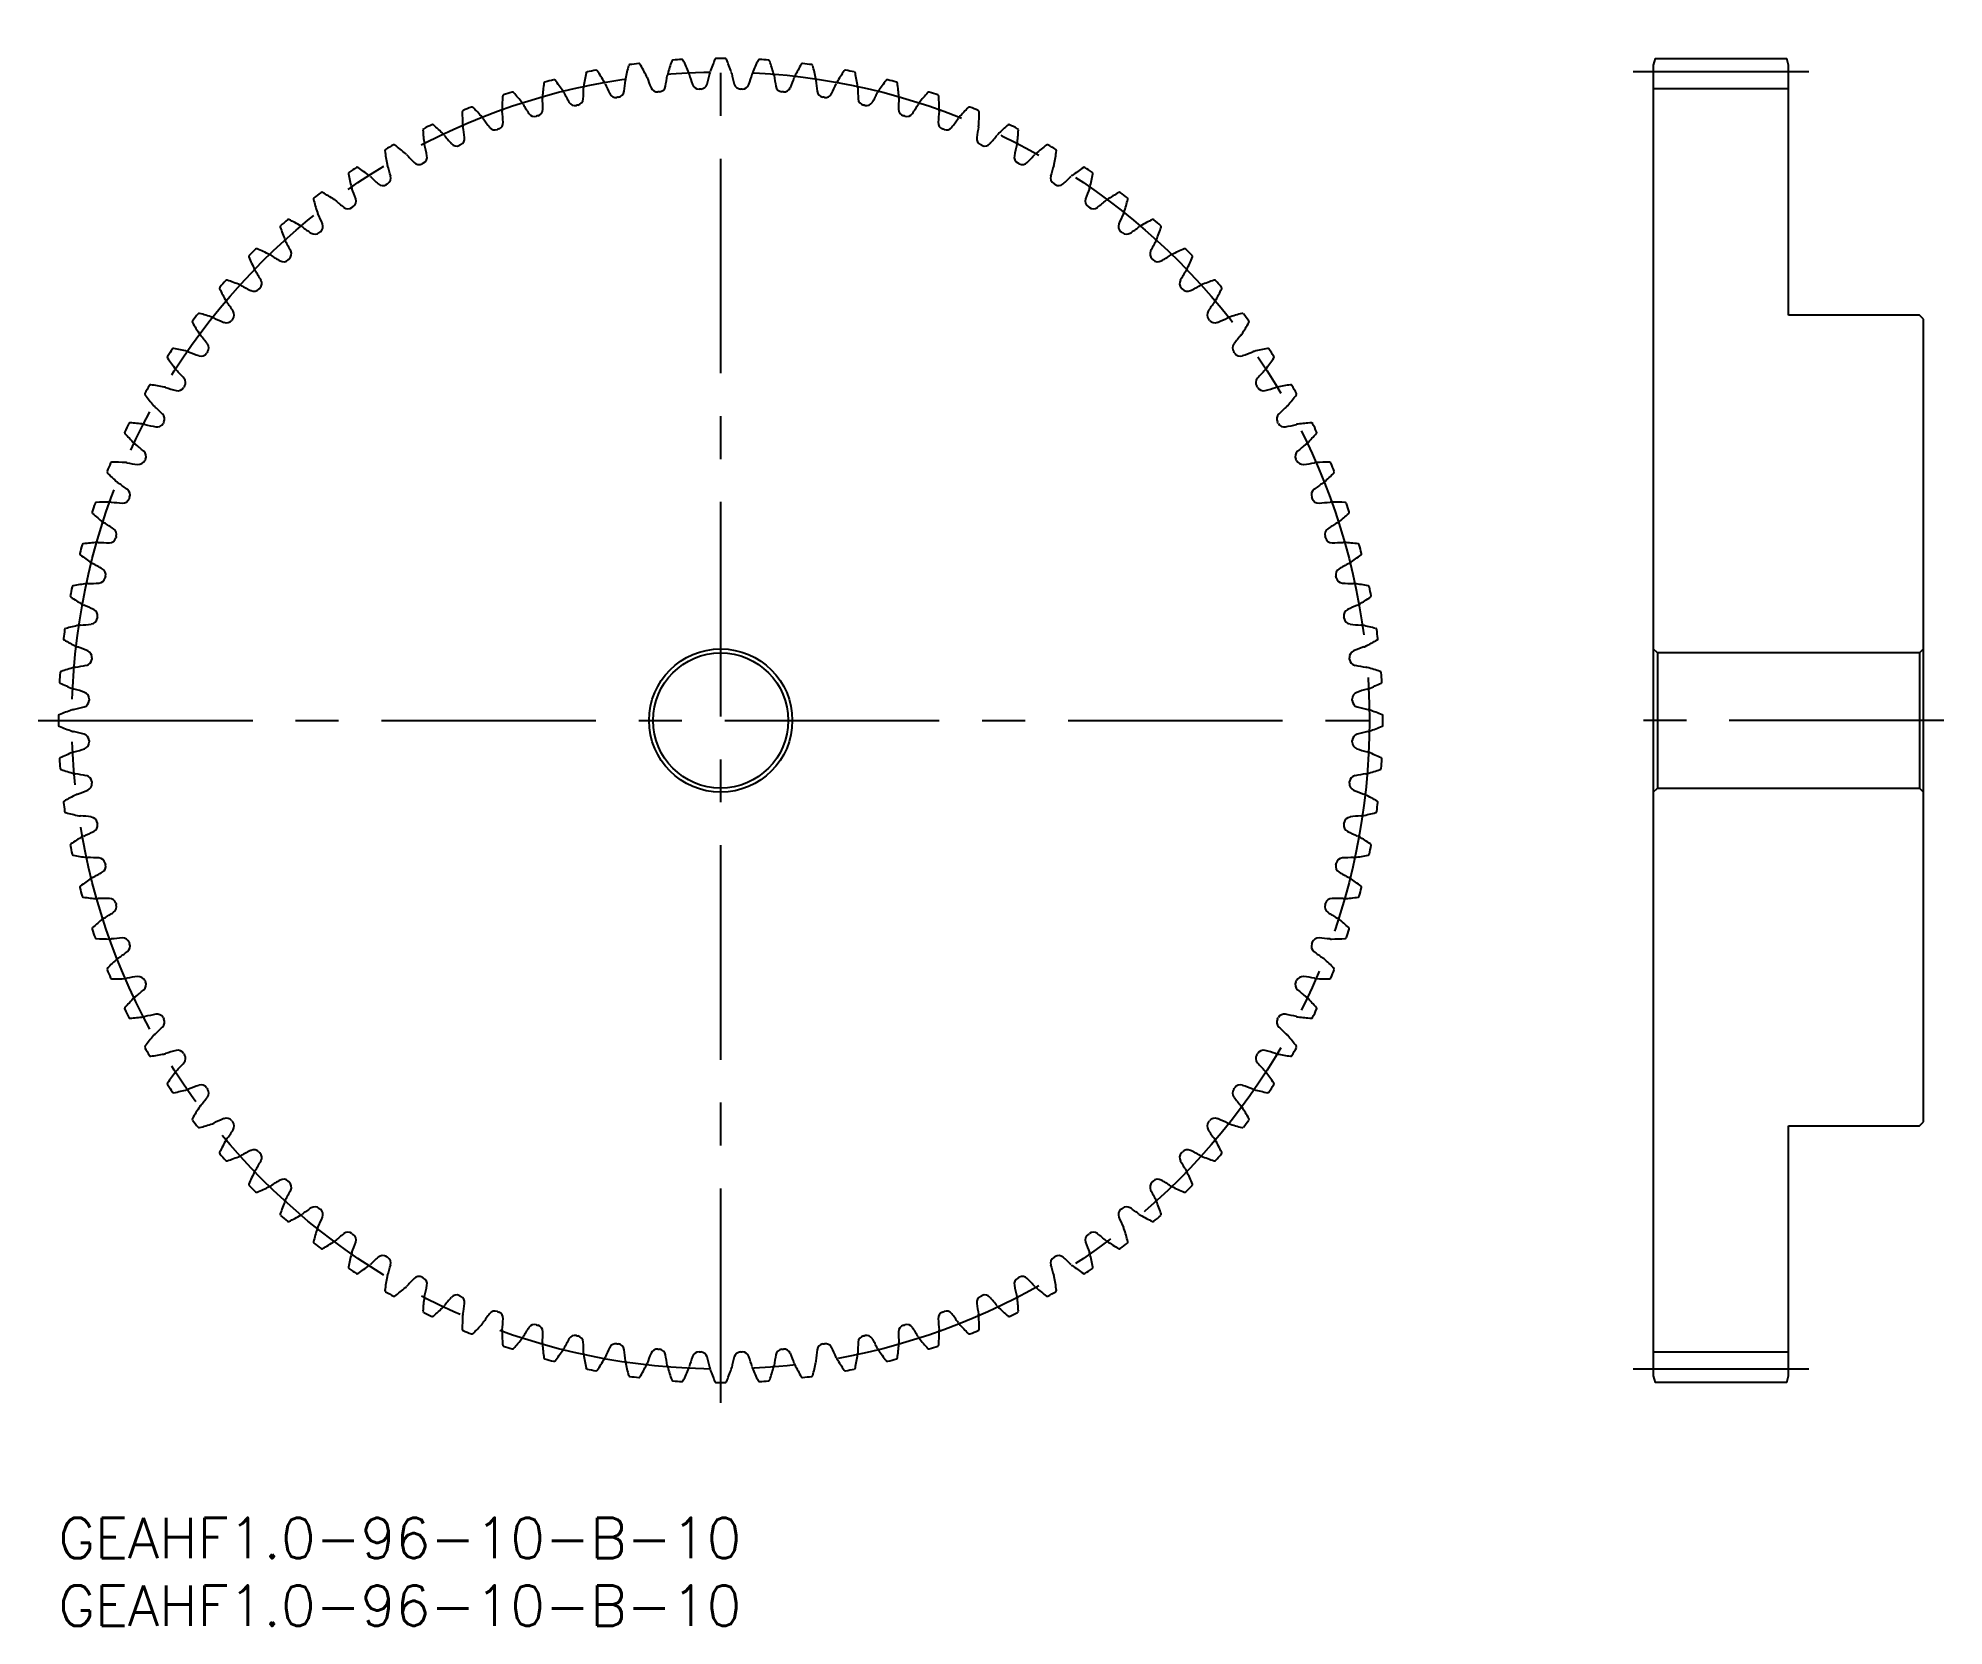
# Model space of a CAD drawing. Extents: x -2 to 140, y -8 to 110.
import ezdxf

# ---------------------------------------------------------------- set-up
doc = ezdxf.new("R2010")
doc.units = 0
doc.header["$LTSCALE"] = 0.5
doc.linetypes.add('CENTER', pattern=[50.8, 31.75, -6.35, 6.35, -6.35])
for name, color, linetype in [('MSM_CENTER', 1, 'CENTER'), ('MSM_CONTINUOUS', 7, 'CONTINUOUS'), ('MSM_PART_NUMBER', 7, 'CONTINUOUS')]:
    doc.layers.add(name, color=color, linetype=linetype)
doc.styles.get("Standard").update_dxf_attribs({"font": 'txt.shx', "height": 2, "bigfont": 'bigfont.shx'})

# ---------------------------------------------------------------- blocks, each defined once
blk = doc.blocks.new('*U3')
at = {"layer": 'MSM_PART_NUMBER'}
blk.add_text('GEAHF1.0-96-10-B-10', height=3, dxfattribs=at).set_placement((0, -8))
blk = doc.blocks.new('*U4')
at = {"layer": 'MSM_PART_NUMBER'}
blk.add_text('GEAHF1.0-96-10-B-10', height=3, dxfattribs=at).set_placement((0, -3))

msp = doc.modelspace()

# ---------------------------------------------------------------- linework, layer by layer
at = {"layer": 'MSM_CENTER'}
for p, q in [((49, 8.5), (49, 109.5)), ((129.5, 107), (116.5, 107)), ((-1.5, 59), (99.5, 59)), ((139.5, 59), (116.5, 59)), ((129.5, 11), (116.5, 11))]:
    msp.add_line(p, q, dxfattribs=at)
msp.add_circle((49, 59), 48, dxfattribs=at)
at = {"layer": 'MSM_CONTINUOUS'}
for p, q in [((118.13, 108), (118, 107.5)), ((118, 107.5), (118, 10.5)), ((118.13, 108), (127.87, 108)), ((128, 107.5), (127.87, 108)), ((128, 89), (128, 107.5)), ((128, 105.75), (118, 105.75)), ((137.7, 89), (128, 89)), ((138, 88.7), (137.7, 89)), ((138, 29.3), (138, 88.7)), ((118.3, 64), (118, 64.3)), ((118.3, 64), (118.3, 54)), ((137.7, 64), (118.3, 64)), ((138, 64.3), (137.7, 64)), ((137.7, 64), (137.7, 54)), ((118, 53.7), (118.3, 54)), ((118.3, 54), (137.7, 54)), ((137.7, 54), (138, 53.7)), ((128, 10.5), (128, 29)), ((128, 29), (137.7, 29)), ((137.7, 29), (138, 29.3)), ((128, 12.25), (118, 12.25)), ((118, 10.5), (118.13, 10)), ((127.87, 10), (118.13, 10)), ((127.87, 10), (128, 10.5))]:
    msp.add_line(p, q, dxfattribs=at)
for radius in [5.3, 5]:
    msp.add_circle((49, 59), radius, dxfattribs=at)
for centre, radius, start, end in [((57.63, 103.27), 16, 164.8196, 168.4375), ((42.29, 107.44), 0.1, 97.8904, 164.8196), ((49, 59), 49, 97.1096, 97.8904), ((42.95, 107.52), 0.1, 30.1804, 97.1096), ((29.2, 99.53), 16, 26.5625, 30.1804), ((60.51, 102.61), 16, 161.0696, 164.6875), ((45.47, 107.77), 0.1, 94.1404, 161.0696), ((49, 59), 49, 93.3596, 94.1404), ((46.13, 107.82), 0.1, 26.4304, 93.3596), ((31.9, 100.74), 16, 22.8125, 26.4304), ((63.34, 101.77), 16, 157.3196, 160.9375), ((48.67, 107.9), 0.1, 90.3904, 157.3196), ((49, 59), 49, 89.6096, 90.3904), ((49.33, 107.9), 0.1, 22.6803, 89.609), ((34.66, 101.77), 16, 19.0625, 22.6804), ((66.1, 100.74), 16, 153.5696, 157.1875), ((51.87, 107.82), 0.1, 86.6404, 153.5696), ((49, 59), 49, 85.8596, 86.6404), ((52.53, 107.77), 0.1, 18.9303, 85.8596), ((37.49, 102.61), 16, 15.3125, 18.9304), ((68.8, 99.53), 16, 149.8196, 153.4375), ((55.05, 107.52), 0.1, 82.8904, 149.8196), ((49, 59), 49, 82.1096, 82.8904), ((55.71, 107.44), 0.1, 15.1803, 82.109), ((40.37, 103.27), 16, 11.5625, 15.1804), ((51.78, 104.02), 16, 172.3196, 175.9375), ((36.02, 106.15), 0.1, 105.3904, 172.3196), ((49, 59), 49, 104.6096, 105.3904), ((36.67, 106.32), 0.1, 37.6804, 104.6096), ((24.08, 96.6), 16, 34.0625, 37.6804), ((24.09, 105.97), 14.77, 356.2316, 359.4056), ((39.69, 105.81), 0.831, 172.1874, 179.4055), ((54.72, 103.74), 16, 168.5696, 172.1875), ((39.13, 106.89), 0.1, 101.6404, 168.5696), ((49, 59), 49, 100.8596, 101.6404), ((39.79, 107.02), 0.1, 33.9304, 100.8596), ((26.59, 98.15), 16, 30.3125, 33.9304), ((39.69, 105.81), 0.831, 23.0945, 30.3126), ((54.04, 111.92), 14.77, 203.0944, 206.2684), ((27.22, 107.5), 14.77, 352.4816, 355.6556), ((42.77, 106.31), 0.831, 168.4374, 175.6555), ((42.77, 106.31), 0.831, 19.3445, 26.5626), ((57.49, 111.48), 14.77, 199.3444, 202.5184), ((44.31, 106.02), 0.5, 202.5184, 275.6975), ((44.43, 106.03), 0.5, 275.5525, 348.7316), ((30.43, 108.82), 14.77, 348.7316, 351.9056), ((45.88, 106.62), 0.831, 164.6874, 171.9055), ((45.88, 106.62), 0.831, 15.5945, 22.8126), ((60.9, 110.81), 14.77, 195.5944, 198.7684), ((47.39, 106.22), 0.5, 198.7684, 271.9475), ((47.51, 106.23), 0.5, 271.8025, 344.9816), ((33.73, 109.92), 14.77, 344.9816, 348.1556), ((49, 106.72), 0.831, 160.9374, 168.1555), ((49, 106.72), 0.831, 11.8445, 19.0626), ((64.27, 109.92), 14.77, 191.8444, 195.0184), ((50.49, 106.23), 0.5, 195.0184, 268.1975), ((50.61, 106.22), 0.5, 268.0525, 341.2316), ((37.1, 110.81), 14.77, 341.2316, 344.4056), ((52.12, 106.62), 0.831, 157.1874, 164.4055), ((52.12, 106.62), 0.831, 8.0945, 15.3126), ((67.57, 108.82), 14.77, 188.0944, 191.2684), ((53.57, 106.03), 0.5, 191.2684, 264.4476), ((53.69, 106.02), 0.5, 264.3025, 337.4816), ((40.51, 111.48), 14.77, 337.4816, 340.6556), ((55.23, 106.31), 0.831, 153.4374, 160.6555), ((55.23, 106.31), 0.831, 4.3445, 11.5626), ((70.78, 107.5), 14.77, 184.3444, 187.5184), ((43.96, 111.92), 14.77, 333.7316, 336.9056), ((58.31, 105.81), 0.831, 149.6874, 156.9055), ((71.41, 98.15), 16, 146.0696, 149.6875), ((58.21, 107.02), 0.1, 79.1404, 146.0696), ((49, 59), 49, 78.3596, 79.1404), ((58.87, 106.89), 0.1, 11.4303, 78.359), ((43.28, 103.74), 16, 7.8125, 11.4304), ((58.31, 105.81), 0.831, 0.5945, 7.8126), ((73.91, 105.97), 14.77, 180.5944, 183.7684), ((73.92, 96.6), 16, 142.3196, 145.9375), ((61.33, 106.32), 0.1, 75.3904, 142.3196), ((49, 59), 49, 74.6096, 75.3904), ((61.98, 106.15), 0.1, 7.6803, 74.609), ((46.22, 104.02), 16, 4.0625, 7.6804), ((49, 59), 49, 112.1096, 112.8904), ((30.6, 104.3), 0.1, 45.1804, 112.1096), ((19.39, 93.03), 16, 41.5625, 45.1804), ((48.83, 104.11), 16, 176.0696, 179.6875), ((32.97, 105.2), 0.1, 109.1404, 176.0696), ((49, 59), 49, 108.3596, 109.1404), ((33.6, 105.41), 0.1, 41.4304, 108.3596), ((21.68, 94.89), 16, 37.8125, 41.4304), ((33.66, 104.19), 0.831, 30.5945, 37.8126), ((47.09, 112.13), 14.77, 210.5944, 213.7684), ((36.65, 105.1), 0.831, 175.9374, 183.1555), ((21.07, 104.24), 14.77, 359.9816, 3.1556), ((36.65, 105.1), 0.831, 26.8445, 34.0626), ((50.57, 112.14), 14.77, 206.8444, 210.0184), ((38.21, 105), 0.5, 210.0184, 283.1975), ((49, 59), 46.75, 103.0525, 103.1975), ((38.33, 105.03), 0.5, 283.0525, 356.2316), ((41.24, 105.61), 0.5, 206.2684, 279.4475), ((49, 59), 46.75, 99.3025, 99.4475), ((41.36, 105.63), 0.5, 279.3025, 352.4816), ((49, 59), 46.75, 95.5525, 95.6975), ((49, 59), 46.75, 91.8025, 91.9475), ((49, 59), 46.75, 88.0525, 88.1975), ((49, 59), 46.75, 84.3025, 84.4475), ((56.64, 105.63), 0.5, 187.5184, 260.6975), ((49, 59), 46.75, 80.5525, 80.6975), ((56.76, 105.61), 0.5, 260.5525, 333.7316), ((59.67, 105.03), 0.5, 183.7684, 256.9476), ((49, 59), 46.75, 76.8025, 76.9475), ((59.79, 105), 0.5, 256.8025, 329.9816), ((47.43, 112.14), 14.77, 329.9816, 333.1556), ((61.35, 105.1), 0.831, 145.9374, 153.1555), ((76.93, 104.24), 14.77, 176.8444, 180.0184), ((61.35, 105.1), 0.831, 356.8445, 4.0626), ((50.91, 112.13), 14.77, 326.2316, 329.4056), ((64.34, 104.19), 0.831, 142.1874, 149.4055), ((76.32, 94.89), 16, 138.5696, 142.1875), ((64.4, 105.41), 0.1, 71.6404, 138.5696), ((49, 59), 49, 70.8596, 71.6404), ((65.03, 105.2), 0.1, 3.9304, 70.859), ((49.17, 104.11), 16, 0.3125, 3.9304), ((78.61, 93.03), 16, 134.8196, 138.4375), ((67.4, 104.3), 0.1, 67.8904, 134.8196), ((49, 59), 49, 67.1096, 67.8904), ((49, 59), 49, 115.8596, 116.6404), ((27.67, 103), 0.1, 48.9304, 115.8596), ((17.23, 91.02), 16, 45.3125, 48.9304), ((29.98, 104.05), 0.1, 112.8904, 179.8196), ((45.88, 104), 16, 179.8196, 183.4375), ((30.74, 103.09), 0.831, 183.4374, 190.6555), ((15.41, 100.21), 14.77, 7.4816, 10.6556), ((30.74, 103.09), 0.831, 34.3445, 41.5626), ((43.62, 111.89), 14.77, 214.3444, 217.5184), ((32.41, 103.24), 0.5, 290.5525, 3.7316), ((33.66, 104.19), 0.831, 179.6874, 186.9055), ((18.17, 102.31), 14.77, 3.7316, 6.9056), ((35.23, 104.2), 0.5, 213.7684, 286.9475), ((49, 59), 46.75, 106.8025, 106.9475), ((35.34, 104.23), 0.5, 286.8025, 359.9816), ((62.66, 104.23), 0.5, 180.0184, 253.1976), ((49, 59), 46.75, 73.0525, 73.1975), ((62.77, 104.2), 0.5, 253.0525, 326.2316), ((79.83, 102.31), 14.77, 173.0944, 176.2684), ((65.59, 103.24), 0.5, 176.2684, 249.4476), ((64.34, 104.19), 0.831, 353.0945, 0.3126), ((54.38, 111.89), 14.77, 322.4816, 325.6556), ((67.26, 103.09), 0.831, 138.4374, 145.6555), ((82.59, 100.21), 14.77, 169.3444, 172.5184), ((68.02, 104.05), 0.1, 0.1804, 67.109), ((67.26, 103.09), 0.831, 349.3445, 356.5626), ((52.12, 104), 16, 356.5625, 0.1804), ((80.77, 91.02), 16, 131.0696, 134.6875), ((70.33, 103), 0.1, 64.1404, 131.0696), ((49, 59), 49, 63.3596, 64.1404), ((49, 59), 49, 119.6096, 120.3904), ((24.84, 101.51), 0.1, 52.6804, 119.6096), ((15.2, 88.87), 16, 49.0625, 52.6804), ((27.07, 102.71), 0.1, 116.6404, 183.5696), ((42.94, 103.7), 16, 183.5696, 187.1875), ((27.89, 101.8), 0.831, 187.1874, 194.4055), ((12.78, 97.92), 14.77, 11.2316, 14.4056), ((27.89, 101.8), 0.831, 38.0945, 45.3126), ((40.17, 111.43), 14.77, 218.0944, 221.2684), ((29.45, 102.01), 0.5, 221.2684, 294.4475), ((49, 59), 46.75, 114.3025, 114.4475), ((29.55, 102.06), 0.5, 294.3025, 7.4816), ((32.3, 103.2), 0.5, 217.5184, 290.6975), ((49, 59), 46.75, 110.5525, 110.6975), ((49, 59), 46.75, 69.3025, 69.4475), ((65.7, 103.2), 0.5, 249.3025, 322.4816), ((68.45, 102.06), 0.5, 172.5184, 245.6976), ((49, 59), 46.75, 65.5525, 65.6975), ((68.55, 102.01), 0.5, 245.5525, 318.7316), ((57.83, 111.43), 14.77, 318.7316, 321.9056), ((70.11, 101.8), 0.831, 134.6874, 141.9055), ((85.22, 97.92), 14.77, 165.5944, 168.7684), ((70.11, 101.8), 0.831, 345.5945, 352.8126), ((55.06, 103.7), 16, 352.8125, 356.4304), ((70.93, 102.71), 0.1, 356.4304, 63.359), ((82.8, 88.87), 16, 127.3196, 130.9375), ((73.16, 101.51), 0.1, 60.3904, 127.3196), ((49, 59), 49, 59.6096, 60.3904), ((24.26, 101.18), 0.1, 120.3904, 187.3196), ((40.03, 103.21), 16, 187.3196, 190.9375), ((25.14, 100.33), 0.831, 190.9374, 198.1555), ((25.14, 100.33), 0.831, 41.8445, 49.0626), ((36.76, 110.74), 14.77, 221.8444, 225.0184), ((26.67, 100.64), 0.5, 225.0184, 298.1975), ((49, 59), 46.75, 118.0525, 118.1975), ((26.78, 100.7), 0.5, 298.0525, 11.2316), ((71.22, 100.7), 0.5, 168.7684, 241.9476), ((49, 59), 46.75, 61.8025, 61.9475), ((71.33, 100.64), 0.5, 241.8025, 314.9816), ((61.24, 110.74), 14.77, 314.9816, 318.1556), ((72.86, 100.33), 0.831, 130.9374, 138.1555), ((72.86, 100.33), 0.831, 341.8445, 349.0626), ((57.97, 103.21), 16, 349.0625, 352.6804), ((73.74, 101.18), 0.1, 352.6804, 59.609), ((21.56, 99.47), 0.1, 124.1404, 191.0696), ((37.16, 102.53), 16, 191.0696, 194.6875), ((49, 59), 49, 123.3596, 124.1404), ((22.11, 99.84), 0.1, 56.4303, 123.3596), ((13.32, 86.59), 16, 52.8125, 56.4304), ((22.49, 98.68), 0.831, 45.5945, 52.8126), ((33.4, 109.82), 14.77, 225.5944, 228.7684), ((24, 99.09), 0.5, 228.7684, 301.9475), ((49, 59), 46.75, 121.8025, 121.9475), ((10.32, 95.47), 14.77, 14.9816, 18.1556), ((24.1, 99.16), 0.5, 301.8025, 14.9816), ((73.9, 99.16), 0.5, 165.0184, 238.1976), ((87.68, 95.47), 14.77, 161.8444, 165.0184), ((49, 59), 46.75, 58.0525, 58.1975), ((74, 99.09), 0.5, 238.0525, 311.2316), ((64.6, 109.82), 14.77, 311.2316, 314.4056), ((75.51, 98.68), 0.831, 127.1874, 134.4055), ((84.68, 86.59), 16, 123.5696, 127.1875), ((75.89, 99.84), 0.1, 56.6404, 123.5696), ((49, 59), 49, 55.8596, 56.6404), ((60.84, 102.53), 16, 345.3125, 348.9304), ((76.44, 99.47), 0.1, 348.9304, 55.8596), ((18.97, 97.59), 0.1, 127.8904, 194.8196), ((34.34, 101.66), 16, 194.8196, 198.4375), ((49, 59), 49, 127.1096, 127.8904), ((19.5, 98), 0.1, 60.1804, 127.1096), ((11.59, 84.2), 16, 56.5625, 60.1804), ((19.95, 96.86), 0.831, 49.3445, 56.5626), ((30.11, 108.7), 14.77, 229.3444, 232.5184), ((22.49, 98.68), 0.831, 194.6874, 201.9055), ((8.01, 92.86), 14.77, 18.7316, 21.9056), ((21.53, 97.44), 0.5, 305.5525, 18.7316), ((76.47, 97.44), 0.5, 161.2684, 234.4476), ((89.99, 92.86), 14.77, 158.0944, 161.2684), ((75.51, 98.68), 0.831, 338.0945, 345.3126), ((67.89, 108.7), 14.77, 307.4816, 310.6556), ((78.05, 96.86), 0.831, 123.4374, 130.6555), ((86.41, 84.2), 16, 119.8196, 123.4375), ((78.5, 98), 0.1, 52.8904, 119.8196), ((49, 59), 49, 52.1096, 52.8904), ((63.66, 101.66), 16, 341.5625, 345.1804), ((79.03, 97.59), 0.1, 345.1804, 52.1096), ((49, 59), 49, 130.8596, 131.6404), ((17.01, 95.98), 0.1, 63.9304, 130.8596), ((10.02, 81.7), 16, 60.3125, 63.9304), ((19.95, 96.86), 0.831, 198.4374, 205.6555), ((5.89, 90.11), 14.77, 22.4816, 25.6556), ((21.43, 97.37), 0.5, 232.5184, 305.6975), ((49, 59), 46.75, 125.5525, 125.6975), ((49, 59), 46.75, 54.3025, 54.4475), ((76.57, 97.37), 0.5, 234.3025, 307.4816), ((92.11, 90.11), 14.77, 154.3444, 157.5184), ((78.05, 96.86), 0.831, 334.3445, 341.5626), ((87.98, 81.7), 16, 116.0696, 119.6875), ((80.99, 95.98), 0.1, 49.1404, 116.0696), ((49, 59), 49, 48.3596, 49.1404), ((16.51, 95.54), 0.1, 131.6404, 198.5696), ((31.58, 100.61), 16, 198.5696, 202.1875), ((17.53, 94.88), 0.831, 202.1874, 209.4055), ((3.94, 87.22), 14.77, 26.2316, 29.4056), ((17.53, 94.88), 0.831, 53.0945, 60.3126), ((26.9, 107.35), 14.77, 233.0944, 236.2684), ((18.98, 95.49), 0.5, 236.2684, 309.4475), ((49, 59), 46.75, 129.3025, 129.4475), ((19.07, 95.56), 0.5, 309.3025, 22.4816), ((78.93, 95.56), 0.5, 157.5184, 230.6976), ((49, 59), 46.75, 50.5525, 50.6975), ((79.02, 95.49), 0.5, 230.5525, 303.7316), ((71.1, 107.35), 14.77, 303.7316, 306.9056), ((80.47, 94.88), 0.831, 119.6874, 126.9055), ((94.06, 87.22), 14.77, 150.5944, 153.7684), ((80.47, 94.88), 0.831, 330.5945, 337.8126), ((66.42, 100.61), 16, 337.8125, 341.4304), ((81.49, 95.54), 0.1, 341.4303, 48.3596), ((14.19, 93.34), 0.1, 135.3904, 202.3196), ((28.9, 99.38), 16, 202.3196, 205.9375), ((49, 59), 49, 134.6096, 135.3904), ((14.66, 93.81), 0.1, 67.6804, 134.6096), ((8.62, 79.1), 16, 64.0625, 67.6804), ((15.26, 92.74), 0.831, 56.8445, 64.0626), ((23.79, 105.8), 14.77, 236.8444, 240.0184), ((16.66, 93.45), 0.5, 240.0184, 313.1975), ((49, 59), 46.75, 133.0525, 133.1975), ((16.74, 93.53), 0.5, 313.0525, 26.2316), ((81.26, 93.53), 0.5, 153.7684, 226.9476), ((49, 59), 46.75, 46.8025, 46.9475), ((81.34, 93.45), 0.5, 226.8025, 299.9816), ((74.21, 105.8), 14.77, 299.9816, 303.1556), ((82.74, 92.74), 0.831, 115.9374, 123.1555), ((89.38, 79.1), 16, 112.3196, 115.9375), ((83.34, 93.81), 0.1, 45.3904, 112.3196), ((49, 59), 49, 44.6096, 45.3904), ((69.1, 99.38), 16, 334.0625, 337.6804), ((83.81, 93.34), 0.1, 337.6803, 44.6096), ((15.26, 92.74), 0.831, 205.9374, 213.1555), ((2.2, 84.21), 14.77, 29.9816, 33.1556), ((95.8, 84.21), 14.77, 146.8444, 150.0184), ((82.74, 92.74), 0.831, 326.8445, 334.0626), ((12.02, 90.99), 0.1, 139.1404, 206.0696), ((26.3, 97.98), 16, 206.0696, 209.6875), ((49, 59), 49, 138.3596, 139.1404), ((12.46, 91.49), 0.1, 71.4304, 138.3596), ((7.39, 76.42), 16, 67.8125, 71.4304), ((13.12, 90.47), 0.831, 60.5945, 67.8126), ((20.78, 104.06), 14.77, 240.5944, 243.7684), ((14.47, 91.26), 0.5, 243.7684, 316.9475), ((49, 59), 46.75, 136.8025, 136.9475), ((14.55, 91.34), 0.5, 316.8025, 29.9816), ((83.45, 91.34), 0.5, 150.0184, 223.1976), ((49, 59), 46.75, 43.0525, 43.1975), ((83.53, 91.26), 0.5, 223.0525, 296.2316), ((77.22, 104.06), 14.77, 296.2316, 299.4056), ((84.88, 90.47), 0.831, 112.1874, 119.4055), ((90.61, 76.42), 16, 108.5696, 112.1875), ((85.54, 91.49), 0.1, 41.6404, 108.5696), ((71.7, 97.98), 16, 330.3125, 333.9304), ((49, 59), 49, 40.8596, 41.6404), ((85.98, 90.99), 0.1, 333.9303, 40.8596), ((49, 59), 49, 142.1096, 142.8904), ((10.41, 89.03), 0.1, 75.1804, 142.1096), ((6.34, 73.66), 16, 71.5625, 75.1804), ((11.14, 88.05), 0.831, 64.3445, 71.5626), ((13.12, 90.47), 0.831, 209.6874, 216.9055), ((0.65, 81.1), 14.77, 33.7316, 36.9056), ((12.51, 89.02), 0.5, 320.5525, 33.7316), ((85.49, 89.02), 0.5, 146.2684, 219.4476), ((97.35, 81.1), 14.77, 143.0944, 146.2684), ((84.88, 90.47), 0.831, 323.0945, 330.3126), ((86.86, 88.05), 0.831, 108.4374, 115.6555), ((91.66, 73.66), 16, 104.8196, 108.4375), ((87.59, 89.03), 0.1, 37.8904, 104.8196), ((49, 59), 49, 37.1096, 37.8904), ((10, 88.5), 0.1, 142.8904, 209.8196), ((23.8, 96.41), 16, 209.8196, 213.4375), ((11.14, 88.05), 0.831, 213.4374, 220.6555), ((-0.7, 77.89), 14.77, 37.4816, 40.6556), ((17.89, 102.11), 14.77, 244.3444, 247.5184), ((12.44, 88.93), 0.5, 247.5184, 320.6975), ((49, 59), 46.75, 140.5525, 140.6975), ((49, 59), 46.75, 39.3025, 39.4475), ((85.56, 88.93), 0.5, 219.3025, 292.4816), ((80.11, 102.11), 14.77, 292.4816, 295.6556), ((98.7, 77.89), 14.77, 139.3444, 142.5184), ((86.86, 88.05), 0.831, 319.3445, 326.5626), ((74.2, 96.41), 16, 326.5625, 330.1804), ((88, 88.5), 0.1, 330.1803, 37.1096), ((49, 59), 49, 145.8596, 146.6404), ((8.53, 86.44), 0.1, 78.9304, 145.859), ((5.47, 70.84), 16, 75.3125, 78.9304), ((9.32, 85.51), 0.831, 68.0945, 75.3126), ((15.14, 99.99), 14.77, 248.0944, 251.2684), ((10.56, 86.47), 0.5, 251.2684, 324.4475), ((49, 59), 46.75, 144.3025, 144.4475), ((10.63, 86.57), 0.5, 324.3025, 37.4816), ((87.37, 86.57), 0.5, 142.5184, 215.6976), ((49, 59), 46.75, 35.5525, 35.6975), ((87.44, 86.47), 0.5, 215.5525, 288.7316), ((82.86, 99.99), 14.77, 288.7316, 291.9056), ((88.68, 85.51), 0.831, 104.6874, 111.9055), ((92.53, 70.84), 16, 101.0696, 104.6875), ((89.47, 86.44), 0.1, 34.1404, 101.0696), ((49, 59), 49, 33.3596, 34.1404), ((8.16, 85.89), 0.1, 146.6404, 213.5696), ((21.41, 94.68), 16, 213.5696, 217.1875), ((9.32, 85.51), 0.831, 217.1874, 224.4055), ((-1.82, 74.6), 14.77, 41.2316, 44.4056), ((99.82, 74.6), 14.77, 135.5944, 138.7684), ((88.68, 85.51), 0.831, 315.5945, 322.8126), ((76.59, 94.68), 16, 322.8125, 326.4304), ((89.84, 85.89), 0.1, 326.4303, 33.3596), ((6.49, 83.16), 0.1, 150.3904, 217.3196), ((49, 59), 49, 149.6096, 150.3904), ((6.82, 83.74), 0.1, 82.6804, 149.609), ((4.79, 67.97), 16, 79.0625, 82.6804), ((7.67, 82.86), 0.831, 71.8445, 79.0626), ((12.53, 97.68), 14.77, 251.8444, 255.0184), ((8.84, 83.9), 0.5, 255.0184, 328.1975), ((49, 59), 46.75, 148.0525, 148.1975), ((8.91, 84), 0.5, 328.0525, 41.2316), ((89.09, 84), 0.5, 138.7684, 211.9476), ((49, 59), 46.75, 31.8025, 31.9475), ((89.16, 83.9), 0.5, 211.8025, 284.9816), ((85.47, 97.68), 14.77, 284.9816, 288.1556), ((90.33, 82.86), 0.831, 100.9374, 108.1555), ((93.21, 67.97), 16, 97.3196, 100.9375), ((91.18, 83.74), 0.1, 30.3904, 97.3196), ((49, 59), 49, 29.6096, 30.3904), ((91.51, 83.16), 0.1, 322.6803, 29.6096), ((19.13, 92.8), 16, 217.3196, 220.9375), ((7.67, 82.86), 0.831, 220.9374, 228.1555), ((-2.74, 71.24), 14.77, 44.9816, 48.1556), ((100.74, 71.24), 14.77, 131.8444, 135.0184), ((90.33, 82.86), 0.831, 311.8445, 319.0626), ((78.87, 92.8), 16, 319.0625, 322.6804), ((5, 80.33), 0.1, 154.1404, 221.0696), ((49, 59), 49, 153.3596, 154.1404), ((5.29, 80.93), 0.1, 86.4304, 153.359), ((4.3, 65.06), 16, 82.8125, 86.4304), ((6.2, 80.11), 0.831, 75.5945, 82.8126), ((10.08, 95.22), 14.77, 255.5944, 258.7684), ((7.3, 81.22), 0.5, 258.7684, 331.9475), ((7.36, 81.33), 0.5, 331.8025, 44.9816), ((49, 59), 46.75, 151.8025, 151.9475), ((90.64, 81.33), 0.5, 135.0184, 208.1976), ((49, 59), 46.75, 28.0525, 28.1975), ((90.7, 81.22), 0.5, 208.0525, 281.2316), ((87.92, 95.22), 14.77, 281.2316, 284.4056), ((91.8, 80.11), 0.831, 97.1874, 104.4055), ((93.7, 65.06), 16, 93.5696, 97.1875), ((92.71, 80.93), 0.1, 26.6404, 93.5696), ((49, 59), 49, 25.8596, 26.6404), ((93, 80.33), 0.1, 318.9303, 25.8596), ((16.98, 90.77), 16, 221.0696, 224.6875), ((6.2, 80.11), 0.831, 224.6874, 231.9055), ((-3.43, 67.83), 14.77, 48.7316, 51.9056), ((101.43, 67.83), 14.77, 128.0944, 131.2684), ((91.8, 80.11), 0.831, 308.0945, 315.3126), ((81.02, 90.77), 16, 315.3125, 318.9304), ((49, 59), 49, 157.1096, 157.8904), ((3.95, 78.02), 0.1, 90.1804, 157.109), ((4, 62.12), 16, 86.5625, 90.1804), ((4.91, 77.26), 0.831, 79.3445, 86.5626), ((7.79, 92.59), 14.77, 259.3444, 262.5184), ((5.94, 78.45), 0.5, 262.5184, 335.6975), ((5.99, 78.55), 0.5, 335.5525, 48.7316), ((49, 59), 46.75, 155.5525, 155.6975), ((92.01, 78.55), 0.5, 131.2684, 204.4476), ((49, 59), 46.75, 24.3025, 24.4475), ((92.06, 78.45), 0.5, 204.3025, 277.4816), ((90.21, 92.59), 14.77, 277.4816, 280.6556), ((93.09, 77.26), 0.831, 93.4374, 100.6555), ((94, 62.12), 16, 89.8196, 93.4375), ((94.05, 78.02), 0.1, 22.8904, 89.8196), ((49, 59), 49, 22.1096, 22.8904), ((3.7, 77.4), 0.1, 157.8904, 224.8196), ((14.97, 88.61), 16, 224.8196, 228.4375), ((4.91, 77.26), 0.831, 228.4374, 235.6555), ((-3.89, 64.38), 14.77, 52.4816, 55.6556), ((101.89, 64.38), 14.77, 124.3444, 127.5184), ((93.09, 77.26), 0.831, 304.3445, 311.5626), ((83.03, 88.61), 16, 311.5625, 315.1804), ((94.3, 77.4), 0.1, 315.1803, 22.1096), ((49, 59), 49, 160.8596, 161.6404), ((2.8, 75.03), 0.1, 93.9304, 160.859), ((3.89, 59.17), 16, 90.3125, 93.9304), ((3.81, 74.34), 0.831, 83.0945, 90.3126), ((5.69, 89.83), 14.77, 263.0944, 266.2684), ((4.76, 75.59), 0.5, 266.2684, 339.4475), ((4.8, 75.7), 0.5, 339.3025, 52.4816), ((49, 59), 46.75, 159.3025, 159.4475), ((93.2, 75.7), 0.5, 127.5184, 200.6976), ((49, 59), 46.75, 20.5525, 20.6975), ((93.24, 75.59), 0.5, 200.5525, 273.7316), ((92.31, 89.83), 14.77, 273.7316, 276.9056), ((94.19, 74.34), 0.831, 89.6874, 96.9055), ((94.11, 59.17), 16, 86.0696, 89.6875), ((95.2, 75.03), 0.1, 19.1404, 86.0696), ((49, 59), 49, 18.3596, 19.1404), ((2.59, 74.4), 0.1, 161.6404, 228.5696), ((13.11, 86.32), 16, 228.5696, 232.1875), ((3.81, 74.34), 0.831, 232.1874, 239.4055), ((-4.13, 60.91), 14.77, 56.2316, 59.4056), ((102.13, 60.91), 14.77, 120.5944, 123.7684), ((94.19, 74.34), 0.831, 300.5945, 307.8126), ((84.89, 86.32), 16, 307.8125, 311.4304), ((95.41, 74.4), 0.1, 311.4303, 18.3596), ((49, 59), 49, 164.6096, 165.3904), ((1.85, 71.98), 0.1, 97.6804, 164.609), ((3.98, 56.22), 16, 94.0625, 97.6804), ((2.9, 71.35), 0.831, 86.8445, 94.0626), ((3.76, 86.93), 14.77, 266.8444, 270.0184), ((3.77, 72.66), 0.5, 270.0184, 343.1975), ((3.8, 72.77), 0.5, 343.0525, 56.2316), ((49, 59), 46.75, 163.0525, 163.1975), ((94.2, 72.77), 0.5, 123.7684, 196.9476), ((49, 59), 46.75, 16.8025, 16.9475), ((94.23, 72.66), 0.5, 196.8025, 269.9816), ((94.24, 86.93), 14.77, 269.9816, 273.1556), ((95.1, 71.35), 0.831, 85.9374, 93.1555), ((94.02, 56.22), 16, 82.3196, 85.9375), ((96.15, 71.98), 0.1, 15.3904, 82.3196), ((49, 59), 49, 14.6096, 15.3904), ((1.68, 71.33), 0.1, 165.3904, 232.3196), ((11.4, 83.92), 16, 232.3196, 235.9375), ((2.9, 71.35), 0.831, 235.9374, 243.1555), ((-4.14, 57.43), 14.77, 59.9816, 63.1556), ((102.14, 57.43), 14.77, 116.8444, 120.0184), ((95.1, 71.35), 0.831, 296.8445, 304.0626), ((86.6, 83.92), 16, 304.0625, 307.6804), ((96.32, 71.33), 0.1, 307.6803, 14.6096), ((4.26, 53.28), 16, 97.8125, 101.4304), ((2.19, 68.31), 0.831, 90.5945, 97.8126), ((2.03, 83.91), 14.77, 270.5944, 273.7684), ((2.97, 69.67), 0.5, 273.7684, 346.9475), ((3, 69.79), 0.5, 346.8025, 59.9816), ((49, 59), 46.75, 166.8025, 166.9475), ((95, 69.79), 0.5, 120.0184, 193.1976), ((49, 59), 46.75, 13.0525, 13.1975), ((95.03, 69.67), 0.5, 193.0525, 266.2316), ((95.97, 83.91), 14.77, 266.2316, 269.4056), ((95.81, 68.31), 0.831, 82.1874, 89.4055), ((93.74, 53.28), 16, 78.5696, 82.1875), ((49, 59), 49, 168.3596, 169.1404), ((0.98, 68.21), 0.1, 169.1404, 236.0696), ((9.85, 81.41), 16, 236.0696, 239.6875), ((1.11, 68.87), 0.1, 101.4303, 168.359), ((88.15, 81.41), 16, 300.3125, 303.9304), ((96.89, 68.87), 0.1, 11.6404, 78.5696), ((49, 59), 49, 10.8596, 11.6404), ((97.02, 68.21), 0.1, 303.9303, 10.8596), ((2.19, 68.31), 0.831, 239.6874, 246.9055), ((-3.92, 53.96), 14.77, 63.7316, 66.9056), ((2.37, 66.64), 0.5, 277.5184, 350.6975), ((2.39, 66.76), 0.5, 350.5525, 63.7316), ((49, 59), 46.75, 170.5525, 170.6975), ((95.61, 66.76), 0.5, 116.2684, 189.4476), ((49, 59), 46.75, 9.3025, 9.4475), ((95.63, 66.64), 0.5, 189.3025, 262.4816), ((101.92, 53.96), 14.77, 113.0944, 116.2684), ((95.81, 68.31), 0.831, 293.0945, 300.3126), ((49, 59), 49, 172.1096, 172.8904), ((0.48, 65.05), 0.1, 172.8904, 239.8196), ((8.47, 78.8), 16, 239.8196, 243.4375), ((0.56, 65.71), 0.1, 105.1803, 172.109), ((4.73, 50.37), 16, 101.5625, 105.1804), ((1.69, 65.23), 0.831, 94.3445, 101.5626), ((0.5, 80.78), 14.77, 274.3444, 277.5184), ((97.5, 80.78), 14.77, 262.4816, 265.6556), ((96.31, 65.23), 0.831, 78.4374, 85.6555), ((93.27, 50.37), 16, 74.8196, 78.4375), ((89.53, 78.8), 16, 296.5625, 300.1804), ((97.44, 65.71), 0.1, 7.8904, 74.8196), ((49, 59), 49, 7.1096, 7.8904), ((97.52, 65.05), 0.1, 300.1803, 7.1096), ((1.69, 65.23), 0.831, 243.4374, 250.6555), ((-3.48, 50.51), 14.77, 67.4816, 70.6556), ((1.97, 63.57), 0.5, 281.2684, 354.4475), ((1.98, 63.69), 0.5, 354.3025, 67.4816), ((49, 59), 46.75, 174.3025, 174.4475), ((96.02, 63.69), 0.5, 112.5184, 185.6976), ((49, 59), 46.75, 5.5525, 5.6975), ((96.03, 63.57), 0.5, 185.5525, 258.7316), ((101.48, 50.51), 14.77, 109.3444, 112.5184), ((96.31, 65.23), 0.831, 289.3445, 296.5626), ((49, 59), 49, 175.8596, 176.6404), ((0.23, 62.53), 0.1, 108.9303, 175.859), ((5.39, 47.49), 16, 105.3125, 108.9304), ((1.38, 62.12), 0.831, 98.0945, 105.3126), ((-0.82, 77.57), 14.77, 278.0944, 281.2684), ((98.82, 77.57), 14.77, 258.7316, 261.9056), ((96.62, 62.12), 0.831, 74.6874, 81.9055), ((92.61, 47.49), 16, 71.0696, 74.6875), ((97.77, 62.53), 0.1, 4.1404, 71.0696), ((49, 59), 49, 3.3596, 4.1404), ((0.18, 61.87), 0.1, 176.6404, 243.5696), ((7.26, 76.1), 16, 243.5696, 247.1875), ((1.38, 62.12), 0.831, 247.1874, 254.4055), ((-2.81, 47.1), 14.77, 71.2316, 74.4056), ((1.78, 60.61), 0.5, 358.0525, 71.2316), ((96.22, 60.61), 0.5, 108.7684, 181.9476), ((100.81, 47.1), 14.77, 105.5944, 108.7684), ((96.62, 62.12), 0.831, 285.5945, 292.8126), ((90.74, 76.1), 16, 292.8125, 296.4304), ((97.82, 61.87), 0.1, 296.4303, 3.3596), ((0.1, 59.33), 0.1, 112.6803, 179.609), ((49, 59), 49, 179.6096, 180.3904), ((6.23, 44.66), 16, 109.0625, 112.6804), ((1.28, 59), 0.831, 101.8445, 109.0626), ((-1.92, 74.27), 14.77, 281.8444, 285.0184), ((1.77, 60.49), 0.5, 285.0184, 358.1975), ((49, 59), 46.75, 178.0525, 178.1975), ((49, 59), 46.75, 1.8025, 1.9475), ((96.23, 60.49), 0.5, 181.8025, 254.9816), ((99.92, 74.27), 14.77, 254.9816, 258.1556), ((96.72, 59), 0.831, 70.9374, 78.1555), ((91.77, 44.66), 16, 67.3196, 70.9375), ((97.9, 59.33), 0.1, 0.3904, 67.3196), ((49, 59), 49, 359.6096, 0.3904), ((0.1, 58.67), 0.1, 180.3904, 247.3196), ((6.23, 73.34), 16, 247.3196, 250.9375), ((1.28, 59), 0.831, 250.9374, 258.1555), ((-1.92, 43.73), 14.77, 74.9816, 78.1556), ((1.77, 57.51), 0.5, 1.8025, 74.9816), ((96.23, 57.51), 0.5, 105.0184, 178.1976), ((99.92, 43.73), 14.77, 101.8444, 105.0184), ((96.72, 59), 0.831, 281.8445, 289.0626), ((91.77, 73.34), 16, 289.0625, 292.6804), ((97.9, 58.67), 0.1, 292.6803, 359.6096), ((7.26, 41.9), 16, 112.8125, 116.4304), ((1.38, 55.88), 0.831, 105.5945, 112.8126), ((-2.81, 70.9), 14.77, 285.5944, 288.7684), ((1.78, 57.39), 0.5, 288.7684, 1.9475), ((49, 59), 46.75, 181.8025, 181.9475), ((49, 59), 46.75, 358.0525, 358.1975), ((96.22, 57.39), 0.5, 178.0525, 251.2316), ((100.81, 70.9), 14.77, 251.2316, 254.4056), ((96.62, 55.88), 0.831, 67.1874, 74.4055), ((90.74, 41.9), 16, 63.5696, 67.1875), ((0.18, 56.13), 0.1, 116.4303, 183.359), ((49, 59), 49, 183.3596, 184.1404), ((0.23, 55.47), 0.1, 184.1404, 251.0696), ((5.39, 70.51), 16, 251.0696, 254.6875), ((1.38, 55.88), 0.831, 254.6874, 261.9055), ((-0.82, 40.43), 14.77, 78.7316, 81.9056), ((98.82, 40.43), 14.77, 98.0944, 101.2684), ((96.62, 55.88), 0.831, 278.0945, 285.3126), ((92.61, 70.51), 16, 285.3125, 288.9304), ((97.77, 55.47), 0.1, 288.9303, 355.8596), ((97.82, 56.13), 0.1, 356.6404, 63.5696), ((49, 59), 49, 355.8596, 356.6404), ((-3.48, 67.49), 14.77, 289.3444, 292.5184), ((1.97, 54.43), 0.5, 5.5525, 78.7316), ((1.98, 54.31), 0.5, 292.5184, 5.6975), ((49, 59), 46.75, 185.5525, 185.6975), ((49, 59), 46.75, 354.3025, 354.4475), ((96.02, 54.31), 0.5, 174.3025, 247.4816), ((96.03, 54.43), 0.5, 101.2684, 174.4476), ((101.48, 67.49), 14.77, 247.4816, 250.6556), ((0.48, 52.95), 0.1, 120.1803, 187.109), ((49, 59), 49, 187.1096, 187.8904), ((8.47, 39.2), 16, 116.5625, 120.1804), ((0.56, 52.29), 0.1, 187.8904, 254.8196), ((4.73, 67.63), 16, 254.8196, 258.4375), ((1.69, 52.77), 0.831, 109.3445, 116.5626), ((93.27, 67.63), 16, 281.5625, 285.1804), ((96.31, 52.77), 0.831, 63.4374, 70.6555), ((89.53, 39.2), 16, 59.8196, 63.4375), ((97.44, 52.29), 0.1, 285.1803, 352.1096), ((49, 59), 49, 352.1096, 352.8904), ((97.52, 52.95), 0.1, 352.8904, 59.8196), ((1.69, 52.77), 0.831, 258.4374, 265.6555), ((0.5, 37.22), 14.77, 82.4816, 85.6556), ((-3.92, 64.04), 14.77, 293.0944, 296.2684), ((2.37, 51.36), 0.5, 9.3025, 82.4816), ((2.39, 51.24), 0.5, 296.2684, 9.4475), ((49, 59), 46.75, 189.3025, 189.4475), ((95.61, 51.24), 0.5, 170.5525, 243.7316), ((49, 59), 46.75, 350.5525, 350.6975), ((95.63, 51.36), 0.5, 97.5184, 170.6976), ((101.92, 64.04), 14.77, 243.7316, 246.9056), ((97.5, 37.22), 14.77, 94.3444, 97.5184), ((96.31, 52.77), 0.831, 274.3445, 281.5626), ((0.98, 49.79), 0.1, 123.9303, 190.859), ((49, 59), 49, 190.8596, 191.6404), ((9.85, 36.59), 16, 120.3125, 123.9304), ((2.19, 49.69), 0.831, 113.0945, 120.3126), ((95.81, 49.69), 0.831, 59.6874, 66.9055), ((88.15, 36.59), 16, 56.0696, 59.6875), ((49, 59), 49, 348.3596, 349.1404), ((97.02, 49.79), 0.1, 349.1404, 56.0696), ((1.11, 49.13), 0.1, 191.6404, 258.5696), ((4.26, 64.72), 16, 258.5696, 262.1875), ((2.19, 49.69), 0.831, 262.1874, 269.4055), ((2.03, 34.09), 14.77, 86.2316, 89.4056), ((2.97, 48.33), 0.5, 13.0525, 86.2316), ((3, 48.21), 0.5, 300.0184, 13.1975), ((49, 59), 46.75, 193.0525, 193.1975), ((95, 48.21), 0.5, 166.8025, 239.9816), ((49, 59), 46.75, 346.8025, 346.9475), ((95.03, 48.33), 0.5, 93.7684, 166.9476), ((95.97, 34.09), 14.77, 90.5944, 93.7684), ((95.81, 49.69), 0.831, 270.5945, 277.8126), ((93.74, 64.72), 16, 277.8125, 281.4304), ((96.89, 49.13), 0.1, 281.4303, 348.359), ((1.68, 46.67), 0.1, 127.6803, 194.6096), ((49, 59), 49, 194.6096, 195.3904), ((11.4, 34.08), 16, 124.0625, 127.6804), ((2.9, 46.65), 0.831, 116.8445, 124.0626), ((-4.14, 60.57), 14.77, 296.8444, 300.0184), ((102.14, 60.57), 14.77, 239.9816, 243.1556), ((95.1, 46.65), 0.831, 55.9374, 63.1555), ((86.6, 34.08), 16, 52.3196, 55.9375), ((49, 59), 49, 344.6096, 345.3904), ((96.32, 46.67), 0.1, 345.3904, 52.3196), ((1.85, 46.02), 0.1, 195.3904, 262.3196), ((3.98, 61.78), 16, 262.3196, 265.9375), ((2.9, 46.65), 0.831, 265.9374, 273.1555), ((3.76, 31.07), 14.77, 89.9816, 93.1556), ((3.77, 45.34), 0.5, 16.8025, 89.9816), ((3.8, 45.23), 0.5, 303.7684, 16.9475), ((49, 59), 46.75, 196.8025, 196.9475), ((94.2, 45.23), 0.5, 163.0525, 236.2316), ((49, 59), 46.75, 343.0525, 343.1975), ((94.23, 45.34), 0.5, 90.0184, 163.1976), ((94.24, 31.07), 14.77, 86.8444, 90.0184), ((95.1, 46.65), 0.831, 266.8445, 274.0626), ((94.02, 61.78), 16, 274.0625, 277.6804), ((96.15, 46.02), 0.1, 277.6803, 344.609), ((13.11, 31.68), 16, 127.8125, 131.4304), ((3.81, 43.66), 0.831, 120.5945, 127.8126), ((-4.13, 57.09), 14.77, 300.5944, 303.7684), ((102.13, 57.09), 14.77, 236.2316, 239.4056), ((94.19, 43.66), 0.831, 52.1874, 59.4055), ((84.89, 31.68), 16, 48.5696, 52.1875), ((2.59, 43.6), 0.1, 131.4303, 198.359), ((49, 59), 49, 198.3596, 199.1404), ((2.8, 42.97), 0.1, 199.1404, 266.0696), ((3.89, 58.83), 16, 266.0696, 269.6875), ((3.81, 43.66), 0.831, 269.6874, 276.9055), ((5.69, 28.17), 14.77, 93.7316, 96.9056), ((4.76, 42.41), 0.5, 20.5525, 93.7316), ((4.8, 42.3), 0.5, 307.5184, 20.6975), ((49, 59), 46.75, 200.5525, 200.6975), ((93.2, 42.3), 0.5, 159.3025, 232.4816), ((49, 59), 46.75, 339.3025, 339.4475), ((93.24, 42.41), 0.5, 86.2684, 159.4476), ((92.31, 28.17), 14.77, 83.0944, 86.2684), ((94.19, 43.66), 0.831, 263.0945, 270.3126), ((94.11, 58.83), 16, 270.3125, 273.9304), ((95.2, 42.97), 0.1, 273.9303, 340.859), ((49, 59), 49, 340.8596, 341.6404), ((95.41, 43.6), 0.1, 341.6404, 48.5696), ((14.97, 29.39), 16, 131.5625, 135.1804), ((4.91, 40.74), 0.831, 124.3445, 131.5626), ((-3.89, 53.62), 14.77, 304.3444, 307.5184), ((101.89, 53.62), 14.77, 232.4816, 235.6556), ((93.09, 40.74), 0.831, 48.4374, 55.6555), ((83.03, 29.39), 16, 44.8196, 48.4375), ((3.7, 40.6), 0.1, 135.1803, 202.109), ((49, 59), 49, 202.1096, 202.8904), ((3.95, 39.98), 0.1, 202.8904, 269.8196), ((4, 55.88), 16, 269.8196, 273.4375), ((4.91, 40.74), 0.831, 273.4374, 280.6555), ((7.79, 25.41), 14.77, 97.4816, 100.6556), ((5.94, 39.55), 0.5, 24.3025, 97.4816), ((5.99, 39.45), 0.5, 311.2684, 24.4475), ((49, 59), 46.75, 204.3025, 204.4475), ((92.01, 39.45), 0.5, 155.5525, 228.7316), ((49, 59), 46.75, 335.5525, 335.6975), ((92.06, 39.55), 0.5, 82.5184, 155.6976), ((90.21, 25.41), 14.77, 79.3444, 82.5184), ((93.09, 40.74), 0.831, 259.3445, 266.5626), ((94, 55.88), 16, 266.5625, 270.1804), ((94.05, 39.98), 0.1, 270.1803, 337.109), ((49, 59), 49, 337.1096, 337.8904), ((94.3, 40.6), 0.1, 337.8904, 44.8196), ((16.98, 27.23), 16, 135.3125, 138.9304), ((6.2, 37.89), 0.831, 128.0945, 135.3126), ((-3.43, 50.17), 14.77, 308.0944, 311.2684), ((101.43, 50.17), 14.77, 228.7316, 231.9056), ((91.8, 37.89), 0.831, 44.6874, 51.9055), ((81.02, 27.23), 16, 41.0696, 44.6875), ((5, 37.67), 0.1, 138.9303, 205.859), ((49, 59), 49, 205.8596, 206.6404), ((5.29, 37.07), 0.1, 206.6404, 273.5696), ((4.3, 52.94), 16, 273.5696, 277.1875), ((6.2, 37.89), 0.831, 277.1874, 284.4055), ((10.08, 22.78), 14.77, 101.2316, 104.4056), ((7.3, 36.78), 0.5, 28.0525, 101.2316), ((7.36, 36.67), 0.5, 315.0184, 28.1975), ((49, 59), 46.75, 208.0525, 208.1975), ((90.64, 36.67), 0.5, 151.8025, 224.9816), ((49, 59), 46.75, 331.8025, 331.9475), ((90.7, 36.78), 0.5, 78.7684, 151.9476), ((87.92, 22.78), 14.77, 75.5944, 78.7684), ((91.8, 37.89), 0.831, 255.5945, 262.8126), ((93.7, 52.94), 16, 262.8125, 266.4304), ((92.71, 37.07), 0.1, 266.4303, 333.359), ((49, 59), 49, 333.3596, 334.1404), ((93, 37.67), 0.1, 334.1404, 41.0696), ((19.13, 25.2), 16, 139.0625, 142.6804), ((7.67, 35.14), 0.831, 131.8445, 139.0626), ((-2.74, 46.76), 14.77, 311.8444, 315.0184), ((100.74, 46.76), 14.77, 224.9816, 228.1556), ((90.33, 35.14), 0.831, 40.9374, 48.1555), ((78.87, 25.2), 16, 37.3196, 40.9375), ((6.49, 34.84), 0.1, 142.6803, 209.609), ((49, 59), 49, 209.6096, 210.3904), ((6.82, 34.26), 0.1, 210.3904, 277.3196), ((4.79, 50.03), 16, 277.3196, 280.9375), ((7.67, 35.14), 0.831, 280.9374, 288.1555), ((12.53, 20.32), 14.77, 104.9816, 108.1556), ((8.84, 34.1), 0.5, 31.8025, 104.9816), ((49, 59), 46.75, 211.8025, 211.9475), ((8.91, 34), 0.5, 318.7684, 31.9475), ((89.09, 34), 0.5, 148.0525, 221.2316), ((49, 59), 46.75, 328.0525, 328.1975), ((89.16, 34.1), 0.5, 75.0184, 148.1976), ((85.47, 20.32), 14.77, 71.8444, 75.0184), ((90.33, 35.14), 0.831, 251.8445, 259.0626), ((93.21, 50.03), 16, 259.0625, 262.6804), ((91.18, 34.26), 0.1, 262.6803, 329.609), ((49, 59), 49, 329.6096, 330.3904), ((91.51, 34.84), 0.1, 330.3904, 37.3196), ((21.41, 23.32), 16, 142.8125, 146.4304), ((9.32, 32.49), 0.831, 135.5945, 142.8126), ((-1.82, 43.4), 14.77, 315.5944, 318.7684), ((99.82, 43.4), 14.77, 221.2316, 224.4056), ((88.68, 32.49), 0.831, 37.1874, 44.4055), ((76.59, 23.32), 16, 33.5696, 37.1875), ((8.16, 32.11), 0.1, 146.4303, 213.359), ((49, 59), 49, 213.3596, 214.1404), ((8.53, 31.56), 0.1, 214.1404, 281.0696), ((5.47, 47.16), 16, 281.0696, 284.6875), ((9.32, 32.49), 0.831, 284.6874, 291.9055), ((15.14, 18.01), 14.77, 108.7316, 111.9056), ((10.56, 31.53), 0.5, 35.5525, 108.7316), ((-0.7, 40.11), 14.77, 319.3444, 322.5184), ((49, 59), 46.75, 215.5525, 215.6975), ((10.63, 31.43), 0.5, 322.5184, 35.6975), ((87.37, 31.43), 0.5, 144.3025, 217.4816), ((49, 59), 46.75, 324.3025, 324.4475), ((98.7, 40.11), 14.77, 217.4816, 220.6556), ((87.44, 31.53), 0.5, 71.2684, 144.4476), ((82.86, 18.01), 14.77, 68.0944, 71.2684), ((88.68, 32.49), 0.831, 248.0945, 255.3126), ((92.53, 47.16), 16, 255.3125, 258.9304), ((89.47, 31.56), 0.1, 258.9303, 325.8596), ((49, 59), 49, 325.8596, 326.6404), ((89.84, 32.11), 0.1, 326.6404, 33.5696), ((23.8, 21.59), 16, 146.5625, 150.1804), ((11.14, 29.95), 0.831, 139.3445, 146.5626), ((86.86, 29.95), 0.831, 33.4374, 40.6555), ((74.2, 21.59), 16, 29.8196, 33.4375), ((10, 29.5), 0.1, 150.1804, 217.109), ((49, 59), 49, 217.1096, 217.8904), ((10.41, 28.97), 0.1, 217.8904, 284.8196), ((6.34, 44.34), 16, 284.8196, 288.4375), ((11.14, 29.95), 0.831, 288.4374, 295.6555), ((17.89, 15.89), 14.77, 112.4816, 115.6556), ((12.44, 29.07), 0.5, 39.3025, 112.4816), ((0.65, 36.9), 14.77, 323.0944, 326.2684), ((49, 59), 46.75, 219.3025, 219.4475), ((12.51, 28.98), 0.5, 326.2684, 39.4475), ((85.49, 28.98), 0.5, 140.5525, 213.7316), ((97.35, 36.9), 14.77, 213.7316, 216.9056), ((49, 59), 46.75, 320.5525, 320.6975), ((85.56, 29.07), 0.5, 67.5184, 140.6976), ((80.11, 15.89), 14.77, 64.3444, 67.5184), ((86.86, 29.95), 0.831, 244.3445, 251.5626), ((91.66, 44.34), 16, 251.5625, 255.1804), ((87.59, 28.97), 0.1, 255.1803, 322.109), ((49, 59), 49, 322.1096, 322.8904), ((88, 29.5), 0.1, 322.8904, 29.8196), ((12.02, 27.01), 0.1, 153.9304, 220.859), ((26.3, 20.02), 16, 150.3125, 153.9304), ((49, 59), 49, 220.8596, 221.6404), ((13.12, 27.53), 0.831, 143.0945, 150.3126), ((13.12, 27.53), 0.831, 292.1874, 299.4055), ((20.78, 13.94), 14.77, 116.2316, 119.4056), ((14.47, 26.74), 0.5, 43.0525, 116.2316), ((49, 59), 46.75, 223.0525, 223.1975), ((14.55, 26.66), 0.5, 330.0184, 43.1976), ((83.45, 26.66), 0.5, 136.8025, 209.9816), ((49, 59), 46.75, 316.8025, 316.9475), ((83.53, 26.74), 0.5, 63.7684, 136.9476), ((77.22, 13.94), 14.77, 60.5944, 63.7684), ((84.88, 27.53), 0.831, 240.5945, 247.8126), ((84.88, 27.53), 0.831, 29.6874, 36.9055), ((71.7, 20.02), 16, 26.0696, 29.6875), ((49, 59), 49, 318.3596, 319.1404), ((85.98, 27.01), 0.1, 319.1404, 26.0696), ((12.46, 26.51), 0.1, 221.6404, 288.5696), ((7.39, 41.58), 16, 288.5696, 292.1875), ((28.9, 18.62), 16, 154.0625, 157.6804), ((15.26, 25.26), 0.831, 146.8445, 154.0626), ((2.2, 33.79), 14.77, 326.8444, 330.0184), ((95.8, 33.79), 14.77, 209.9816, 213.1556), ((82.74, 25.26), 0.831, 25.9374, 33.1555), ((69.1, 18.62), 16, 22.3196, 25.9375), ((90.61, 41.58), 16, 247.8125, 251.4304), ((85.54, 26.51), 0.1, 251.4303, 318.359), ((14.19, 24.66), 0.1, 157.6803, 224.609), ((49, 59), 49, 224.6096, 225.3904), ((14.66, 24.19), 0.1, 225.3904, 292.3196), ((8.62, 38.9), 16, 292.3196, 295.9375), ((15.26, 25.26), 0.831, 295.9374, 303.1555), ((23.79, 12.2), 14.77, 119.9816, 123.1556), ((16.66, 24.55), 0.5, 46.8025, 119.9816), ((3.94, 30.78), 14.77, 330.5944, 333.7684), ((49, 59), 46.75, 226.8025, 226.9475), ((16.74, 24.47), 0.5, 333.7684, 46.9476), ((81.26, 24.47), 0.5, 133.0525, 206.2316), ((94.06, 30.78), 14.77, 206.2316, 209.4056), ((49, 59), 46.75, 313.0525, 313.1975), ((81.34, 24.55), 0.5, 60.0184, 133.1976), ((74.21, 12.2), 14.77, 56.8444, 60.0184), ((82.74, 25.26), 0.831, 236.8445, 244.0626), ((89.38, 38.9), 16, 244.0625, 247.6804), ((83.34, 24.19), 0.1, 247.6803, 314.6096), ((49, 59), 49, 314.6096, 315.3904), ((83.81, 24.66), 0.1, 315.3904, 22.3196), ((31.58, 17.39), 16, 157.8125, 161.4304), ((17.53, 23.12), 0.831, 150.5945, 157.8126), ((26.9, 10.65), 14.77, 123.7316, 126.9056), ((18.98, 22.51), 0.5, 50.5525, 123.7316), ((49, 59), 46.75, 230.5525, 230.6975), ((19.07, 22.44), 0.5, 337.5184, 50.6975), ((78.93, 22.44), 0.5, 129.3025, 202.4816), ((49, 59), 46.75, 309.3025, 309.4475), ((79.02, 22.51), 0.5, 56.2684, 129.4476), ((71.1, 10.65), 14.77, 53.0944, 56.2684), ((80.47, 23.12), 0.831, 22.1874, 29.4055), ((66.42, 17.39), 16, 18.5696, 22.1875), ((16.51, 22.46), 0.1, 161.4303, 228.359), ((49, 59), 49, 228.3596, 229.1404), ((17.01, 22.02), 0.1, 229.1404, 296.0696), ((10.02, 36.3), 16, 296.0696, 299.6875), ((17.53, 23.12), 0.831, 299.6874, 306.9055), ((34.34, 16.34), 16, 161.5625, 165.1804), ((19.95, 21.14), 0.831, 154.3445, 161.5626), ((5.89, 27.89), 14.77, 334.3444, 337.5184), ((92.11, 27.89), 14.77, 202.4816, 205.6556), ((78.05, 21.14), 0.831, 18.4374, 25.6555), ((63.66, 16.34), 16, 14.8196, 18.4375), ((80.47, 23.12), 0.831, 233.0945, 240.3126), ((87.98, 36.3), 16, 240.3125, 243.9304), ((80.99, 22.02), 0.1, 243.9303, 310.8596), ((49, 59), 49, 310.8596, 311.6404), ((81.49, 22.46), 0.1, 311.6404, 18.5696), ((18.97, 20.41), 0.1, 165.1803, 232.109), ((49, 59), 49, 232.1096, 232.8904), ((19.5, 20), 0.1, 232.8904, 299.8196), ((11.59, 33.8), 16, 299.8196, 303.4375), ((19.95, 21.14), 0.831, 303.4374, 310.6555), ((30.11, 9.3), 14.77, 127.4816, 130.6556), ((21.43, 20.63), 0.5, 54.3025, 127.4816), ((49, 59), 46.75, 234.3025, 234.4475), ((8.01, 25.14), 14.77, 338.0944, 341.2684), ((21.53, 20.56), 0.5, 341.2684, 54.4475), ((76.47, 20.56), 0.5, 125.5525, 198.7316), ((89.99, 25.14), 14.77, 198.7316, 201.9056), ((49, 59), 46.75, 305.5525, 305.6975), ((76.57, 20.63), 0.5, 52.5184, 125.6976), ((67.89, 9.3), 14.77, 49.3444, 52.5184), ((78.05, 21.14), 0.831, 229.3445, 236.5626), ((86.41, 33.8), 16, 236.5625, 240.1804), ((78.5, 20), 0.1, 240.1803, 307.1096), ((49, 59), 49, 307.1096, 307.8904), ((79.03, 20.41), 0.1, 307.8904, 14.8196), ((37.16, 15.47), 16, 165.3125, 168.9304), ((21.56, 18.53), 0.1, 168.9303, 235.8596), ((49, 59), 49, 235.8596, 236.6404), ((22.49, 19.32), 0.831, 158.0945, 165.3126), ((13.32, 31.41), 16, 303.5696, 307.1875), ((22.49, 19.32), 0.831, 307.1874, 314.4055), ((33.4, 8.18), 14.77, 131.2316, 134.4056), ((24, 18.91), 0.5, 58.0525, 131.2316), ((49, 59), 46.75, 238.0525, 238.1975), ((10.32, 22.53), 14.77, 341.8444, 345.0184), ((24.1, 18.84), 0.5, 345.0184, 58.1975), ((73.9, 18.84), 0.5, 121.8025, 194.9816), ((87.68, 22.53), 14.77, 194.9816, 198.1556), ((49, 59), 46.75, 301.8025, 301.9475), ((74, 18.91), 0.5, 48.7684, 121.9476), ((64.6, 8.18), 14.77, 45.5944, 48.7684), ((75.51, 19.32), 0.831, 225.5945, 232.8126), ((84.68, 31.41), 16, 232.8125, 236.4304), ((49, 59), 49, 303.3596, 304.1404), ((75.51, 19.32), 0.831, 14.6874, 21.9055), ((60.84, 15.47), 16, 11.0696, 14.6875), ((76.44, 18.53), 0.1, 304.1404, 11.0696), ((22.11, 18.16), 0.1, 236.6404, 303.5696), ((40.03, 14.79), 16, 169.0625, 172.6804), ((25.14, 17.67), 0.831, 161.8445, 169.0626), ((15.2, 29.13), 16, 307.3196, 310.9375), ((25.14, 17.67), 0.831, 310.9374, 318.1555), ((36.76, 7.26), 14.77, 134.9816, 138.1556), ((26.67, 17.36), 0.5, 61.8025, 134.9816), ((49, 59), 46.75, 241.8025, 241.9475), ((26.78, 17.3), 0.5, 348.7684, 61.9475), ((12.78, 20.08), 14.77, 345.5944, 348.7684), ((71.22, 17.3), 0.5, 118.0525, 191.2316), ((85.22, 20.08), 14.77, 191.2316, 194.4056), ((49, 59), 46.75, 298.0525, 298.1975), ((71.33, 17.36), 0.5, 45.0184, 118.1976), ((61.24, 7.26), 14.77, 41.8444, 45.0184), ((72.86, 17.67), 0.831, 221.8445, 229.0626), ((82.8, 29.13), 16, 229.0625, 232.6804), ((72.86, 17.67), 0.831, 10.9374, 18.1555), ((57.97, 14.79), 16, 7.3196, 10.9375), ((75.89, 18.16), 0.1, 236.4303, 303.3596), ((24.26, 16.82), 0.1, 172.6803, 239.6096), ((49, 59), 49, 239.6096, 240.3904), ((24.84, 16.49), 0.1, 240.3904, 307.3196), ((42.94, 14.3), 16, 172.8125, 176.4304), ((27.89, 16.2), 0.831, 165.5945, 172.8126), ((17.23, 26.98), 16, 311.0696, 314.6875), ((27.89, 16.2), 0.831, 314.6874, 321.9055), ((40.17, 6.57), 14.77, 138.7316, 141.9056), ((29.45, 15.99), 0.5, 65.5525, 138.7316), ((49, 59), 46.75, 245.5525, 245.6975), ((29.55, 15.94), 0.5, 352.5184, 65.6975), ((15.41, 17.79), 14.77, 349.3444, 352.5184), ((68.45, 15.94), 0.5, 114.3025, 187.4816), ((82.59, 17.79), 14.77, 187.4816, 190.6556), ((49, 59), 46.75, 294.3025, 294.4475), ((68.55, 15.99), 0.5, 41.2684, 114.4476), ((57.83, 6.57), 14.77, 38.0944, 41.2684), ((70.11, 16.2), 0.831, 218.0945, 225.3126), ((80.77, 26.98), 16, 225.3125, 228.9304), ((70.11, 16.2), 0.831, 7.1874, 14.4055), ((55.06, 14.3), 16, 3.5696, 7.1875), ((73.16, 16.49), 0.1, 232.6803, 299.609), ((49, 59), 49, 299.6096, 300.3904), ((73.74, 16.82), 0.1, 300.3904, 7.3196), ((27.07, 15.29), 0.1, 176.4303, 243.359), ((49, 59), 49, 243.3596, 244.1404), ((27.67, 15), 0.1, 244.1404, 311.0696), ((45.88, 14), 16, 176.5625, 180.1804), ((30.74, 14.91), 0.831, 169.3445, 176.5626), ((19.39, 24.97), 16, 314.8196, 318.4375), ((30.74, 14.91), 0.831, 318.4374, 325.6555), ((43.62, 6.11), 14.77, 142.4816, 145.6556), ((32.3, 14.8), 0.5, 69.3025, 142.4816), ((49, 59), 46.75, 249.3025, 249.4475), ((32.41, 14.76), 0.5, 356.2684, 69.4475), ((18.17, 15.69), 14.77, 353.0944, 356.2684), ((35.23, 13.8), 0.5, 73.0525, 146.2316), ((49, 59), 46.75, 253.0525, 253.1975), ((35.34, 13.77), 0.5, 0.0184, 73.1975), ((62.66, 13.77), 0.5, 106.8025, 179.9816), ((49, 59), 46.75, 286.8025, 286.9475), ((62.77, 13.8), 0.5, 33.7684, 106.9475), ((65.59, 14.76), 0.5, 110.5525, 183.7316), ((79.83, 15.69), 14.77, 183.7316, 186.9056), ((49, 59), 46.75, 290.5525, 290.6975), ((65.7, 14.8), 0.5, 37.5184, 110.6975), ((54.38, 6.11), 14.77, 34.3444, 37.5184), ((67.26, 14.91), 0.831, 214.3445, 221.5626), ((78.61, 24.97), 16, 221.5625, 225.1804), ((67.26, 14.91), 0.831, 3.4374, 10.6555), ((52.12, 14), 16, 359.8196, 3.4375), ((70.33, 15), 0.1, 228.9303, 295.8596), ((49, 59), 49, 295.8596, 296.6404), ((70.93, 15.29), 0.1, 296.6404, 3.5696), ((29.98, 13.95), 0.1, 180.1803, 247.1096), ((49, 59), 49, 247.1096, 247.8904), ((30.6, 13.7), 0.1, 247.8904, 314.8196), ((33.66, 13.81), 0.831, 173.0945, 180.3126), ((48.83, 13.89), 16, 180.3125, 183.9304), ((32.97, 12.8), 0.1, 183.9303, 250.8596), ((49, 59), 49, 250.8596, 251.6404), ((21.68, 23.11), 16, 318.5696, 322.1875), ((33.66, 13.81), 0.831, 322.1874, 329.4055), ((47.09, 5.87), 14.77, 146.2316, 149.4056), ((21.07, 13.76), 14.77, 356.8444, 0.0184), ((36.65, 12.9), 0.831, 176.8445, 184.0626), ((51.78, 13.98), 16, 184.0625, 187.6804), ((50.57, 5.86), 14.77, 149.9816, 153.1556), ((38.21, 13), 0.5, 76.8025, 149.9816), ((49, 59), 46.75, 256.8025, 256.9475), ((38.33, 12.97), 0.5, 3.7684, 76.9475), ((24.09, 12.03), 14.77, 0.5944, 3.7684), ((41.24, 12.39), 0.5, 80.5525, 153.7316), ((49, 59), 46.75, 260.5525, 260.6975), ((41.36, 12.37), 0.5, 7.5184, 80.6975), ((56.64, 12.37), 0.5, 99.3025, 172.4816), ((49, 59), 46.75, 279.3025, 279.4475), ((56.76, 12.39), 0.5, 26.2684, 99.4475), ((73.91, 12.03), 14.77, 176.2316, 179.4056), ((59.67, 12.97), 0.5, 103.0525, 176.2316), ((49, 59), 46.75, 283.0525, 283.1975), ((59.79, 13), 0.5, 30.0184, 103.1975), ((47.43, 5.86), 14.77, 26.8444, 30.0184), ((46.22, 13.98), 16, 352.3196, 355.9375), ((76.93, 13.76), 14.77, 179.9816, 183.1556), ((61.35, 12.9), 0.831, 355.9374, 3.1555), ((50.91, 5.87), 14.77, 30.5944, 33.7684), ((64.34, 13.81), 0.831, 210.5945, 217.8126), ((76.32, 23.11), 16, 217.8125, 221.4304), ((49, 59), 49, 288.3596, 289.1404), ((65.03, 12.8), 0.1, 289.1404, 356.0696), ((49.17, 13.89), 16, 356.0696, 359.6875), ((64.34, 13.81), 0.831, 359.6874, 6.9055), ((67.4, 13.7), 0.1, 225.1803, 292.1096), ((49, 59), 49, 292.1096, 292.8904), ((68.02, 13.95), 0.1, 292.8904, 359.8196), ((33.6, 12.59), 0.1, 251.6404, 318.5696), ((36.02, 11.85), 0.1, 187.6803, 254.609), ((49, 59), 49, 254.6096, 255.3904), ((36.67, 11.68), 0.1, 255.3904, 322.3196), ((24.08, 21.4), 16, 322.3196, 325.9375), ((36.65, 12.9), 0.831, 325.9374, 333.1555), ((39.69, 12.19), 0.831, 180.5945, 187.8126), ((54.72, 14.26), 16, 187.8125, 191.4304), ((26.59, 19.85), 16, 326.0696, 329.6875), ((39.69, 12.19), 0.831, 329.6874, 336.9055), ((54.04, 6.08), 14.77, 153.7316, 156.9056), ((27.22, 10.5), 14.77, 4.3444, 7.5184), ((42.77, 11.69), 0.831, 184.3445, 191.5626), ((57.63, 14.73), 16, 191.5625, 195.1804), ((29.2, 18.47), 16, 329.8196, 333.4375), ((42.77, 11.69), 0.831, 333.4374, 340.6555), ((57.49, 6.52), 14.77, 157.4816, 160.6556), ((44.31, 11.98), 0.5, 84.3025, 157.4816), ((49, 59), 46.75, 264.3025, 264.4475), ((44.43, 11.97), 0.5, 11.2684, 84.4475), ((30.43, 9.18), 14.77, 8.0944, 11.2684), ((60.9, 7.19), 14.77, 161.2316, 164.4056), ((47.39, 11.78), 0.5, 88.0525, 161.2316), ((49, 59), 46.75, 268.0525, 268.1975), ((47.51, 11.77), 0.5, 15.0184, 88.1975), ((33.73, 8.08), 14.77, 11.8444, 15.0184), ((64.27, 8.08), 14.77, 164.9816, 168.1556), ((50.49, 11.77), 0.5, 91.8025, 164.9816), ((49, 59), 46.75, 271.8025, 271.9475), ((50.61, 11.78), 0.5, 18.7684, 91.9475), ((37.1, 7.19), 14.77, 15.5944, 18.7684), ((67.57, 9.18), 14.77, 168.7316, 171.9056), ((53.57, 11.97), 0.5, 95.5525, 168.7316), ((49, 59), 46.75, 275.5525, 275.6975), ((53.69, 11.98), 0.5, 22.5184, 95.6975), ((40.51, 6.52), 14.77, 19.3444, 22.5184), ((55.23, 11.69), 0.831, 199.3445, 206.5626), ((68.8, 18.47), 16, 206.5625, 210.1804), ((40.37, 14.73), 16, 344.8196, 348.4375), ((55.23, 11.69), 0.831, 348.4374, 355.6555), ((70.78, 10.5), 14.77, 172.4816, 175.6556), ((43.96, 6.08), 14.77, 23.0944, 26.2684), ((58.31, 12.19), 0.831, 203.0945, 210.3126), ((71.41, 19.85), 16, 210.3125, 213.9304), ((43.28, 14.26), 16, 348.5696, 352.1875), ((58.31, 12.19), 0.831, 352.1874, 359.4055), ((61.35, 12.9), 0.831, 206.8445, 214.0626), ((73.92, 21.4), 16, 214.0625, 217.6804), ((61.33, 11.68), 0.1, 217.6803, 284.6096), ((49, 59), 49, 284.6096, 285.3904), ((61.98, 11.85), 0.1, 285.3904, 352.3196), ((64.4, 12.59), 0.1, 221.4303, 288.3596), ((39.13, 11.11), 0.1, 191.4303, 258.359), ((49, 59), 49, 258.3596, 259.1404), ((39.79, 10.98), 0.1, 259.1404, 326.0696), ((42.29, 10.56), 0.1, 195.1803, 262.109), ((49, 59), 49, 262.1096, 262.8904), ((42.95, 10.48), 0.1, 262.8904, 329.8196), ((45.88, 11.38), 0.831, 188.0945, 195.3126), ((60.51, 15.39), 16, 195.3125, 198.9304), ((45.47, 10.23), 0.1, 198.9303, 265.8596), ((49, 59), 49, 265.8596, 266.6404), ((46.13, 10.18), 0.1, 266.6404, 333.5696), ((31.9, 17.26), 16, 333.5696, 337.1875), ((45.88, 11.38), 0.831, 337.1874, 344.4055), ((49, 11.28), 0.831, 191.8445, 199.0626), ((63.34, 16.23), 16, 199.0625, 202.6804), ((48.67, 10.1), 0.1, 202.6803, 269.6096), ((49, 59), 49, 269.6096, 270.3904), ((49.33, 10.1), 0.1, 270.3904, 337.3196), ((34.66, 16.23), 16, 337.3196, 340.9375), ((49, 11.28), 0.831, 340.9374, 348.1555), ((52.12, 11.38), 0.831, 195.5945, 202.8126), ((66.1, 17.26), 16, 202.8125, 206.4304), ((51.87, 10.18), 0.1, 206.4303, 273.3596), ((49, 59), 49, 273.3596, 274.1404), ((52.53, 10.23), 0.1, 274.1404, 341.0696), ((37.49, 15.39), 16, 341.0696, 344.6875), ((52.12, 11.38), 0.831, 344.6874, 351.9055), ((55.05, 10.48), 0.1, 210.1803, 277.1096), ((49, 59), 49, 277.1096, 277.8904), ((55.71, 10.56), 0.1, 277.8904, 344.8196), ((58.21, 10.98), 0.1, 213.9303, 280.8596), ((49, 59), 49, 280.8596, 281.6404), ((58.87, 11.11), 0.1, 281.6404, 348.5696)]:
    msp.add_arc(centre, radius, start, end, dxfattribs=at)

# ---------------------------------------------------------------- block references
for name in ['*U4', '*U3']:
    msp.add_blockref(name, (0, 0), dxfattribs=at)

doc.saveas('drawing.dxf')
